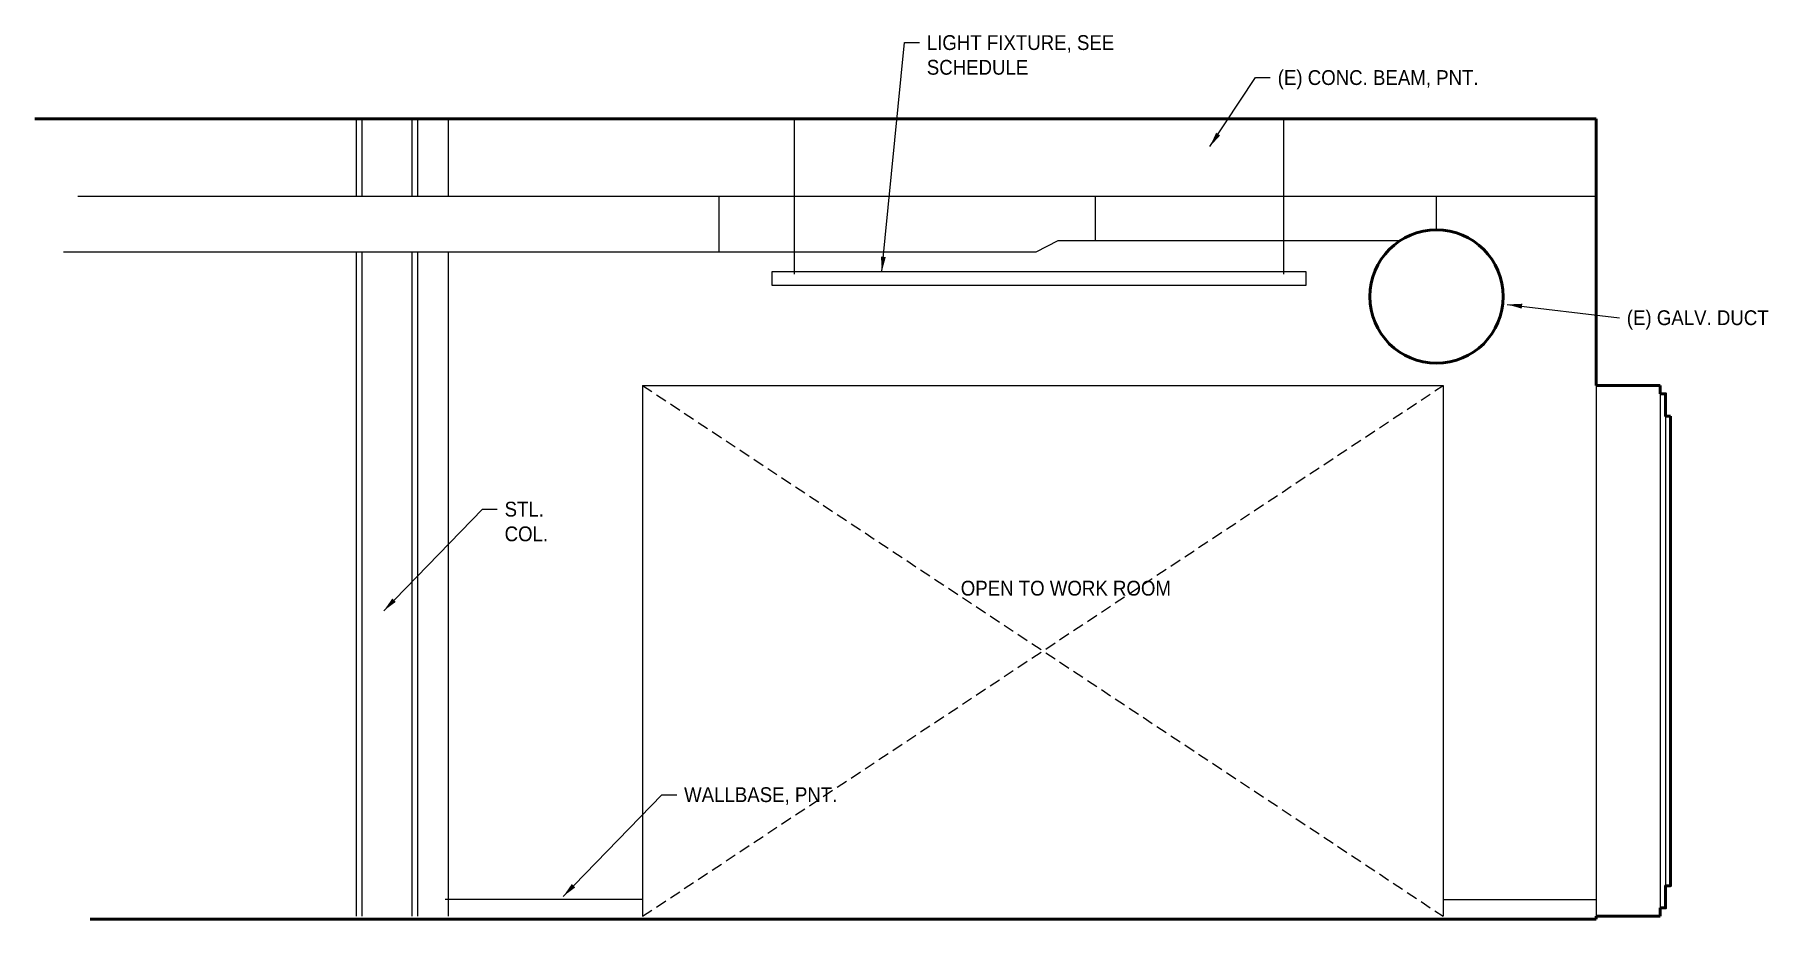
# Model space of a CAD drawing. Header units: inches. Extents: x -3027 to 6920, y -6604 to 320.
# Drawn here: x 706.3 to 1020.7, y -3600 to -3440.9 of the extents above; entities that cross this region are included whole.
import ezdxf

# ---------------------------------------------------------------- set-up
doc = ezdxf.new("R2010")
doc.units = ezdxf.units.IN
doc.header["$LTSCALE"] = 4
doc.header["$MEASUREMENT"] = 0
doc.linetypes.add('DASHED', pattern=[0.75, 0.5, -0.25])
doc.layers.get('0').update_dxf_attribs({"linetype": 'CONTINUOUS'})
for name, color, linetype, lineweight in [('A-ELEV-2', 5, 'CONTINUOUS', 25), ('A-ELEV-3', 8, 'CONTINUOUS', 15), ('A-ELEV-BYND', 9, 'DASHED', 9), ('A-ELEV-CUT', 3, 'CONTINUOUS', 50)]:
    doc.layers.add(name, color=color, linetype=linetype, lineweight=lineweight)
doc.layers.add('A-NOTE-DIM-3_8', color=8, linetype='CONTINUOUS')
doc.styles.add('3_8SM', font='swisse.ttf', dxfattribs={"width": 0.9, "height": 2.666667})
doc.dimstyles.new('DIM3_8$7', dxfattribs={"dimtxt": 2.666667, "dimasz": 2.666667, "dimexe": 1.333333, "dimexo": 1.333333, "dimgap": 1.333333, "dimtad": 0, "dimdec": 4, "dimzin": 11, "dimdsep": 46, "dimlunit": 4, "dimtxsty": '3_8SM', "dimblk": 'ARCHTICK', "dimcen": 2.666667, "dimdle": 1.333333, "dimclrd": 8, "dimclre": 8, "dimclrt": 8, "dimadec": 0, "dimazin": 0, "dimtfac": 4, "dimtdec": 4, "dimtofl": 0, "dimtmove": 1, "dimatfit": 3, "dimfxl": 1, "dimfrac": 2, "dimtzin": 0, "dimarcsym": 0})

msp = doc.modelspace()

# ---------------------------------------------------------------- texts
at = {"layer": 'A-NOTE-DIM-3_8', "width": 36, "attachment_point": 1, "style": '3_8SM'}
for s, insert, char_height in [('LIGHT FIXTURE, SEE SCHEDULE', (866.73735, -3440.97515), 2.6666667), ('(E) CONC. BEAM, PNT.', (929.85332, -3447.27079), 2.6666667), ('(E) GALV. DUCT', (992.63548, -3490.47638), 2.6666667), ('STL.\\PCOL.', (790.80305, -3524.91898), 2.666667), ('OPEN TO WORK ROOM', (872.8418, -3539.1383), 2.6666667), ('WALLBASE, PNT.', (823.08459, -3576.28886), 2.6666667)]:
    msp.add_mtext(s, dxfattribs=dict(at, insert=insert, char_height=char_height))

# ---------------------------------------------------------------- blocks, each defined once
blk = doc.blocks.new('_ARCHTICK')
at = {"color": 0, "linetype": 'ByBlock', "const_width": 0.15}
blk.add_lwpolyline([(-0.5, -0.5), (0.5, 0.5)], dxfattribs=at)

# ---------------------------------------------------------------- linework, layer by layer
at = {"layer": 'A-ELEV-2'}
for p, q in [((764.1254, -3456), (764.1254, -3470)), ((765.1254, -3456), (765.1254, -3470)), ((774.1254, -3456), (774.1254, -3470)), ((775.1254, -3456), (775.1254, -3470)), ((780.6254, -3456), (780.6254, -3470)), ((842.92494, -3484), (842.92494, -3456)), ((930.92494, -3484), (930.92494, -3456)), ((987.1254, -3470), (714.04057, -3470)), ((829.3699, -3480), (829.3699, -3470)), ((897.0636, -3478), (897.0636, -3470)), ((958.41101, -3476), (958.41101, -3470)), ((886.32191, -3480), (711.47277, -3480)), ((764.1254, -3480), (764.1254, -3599.5)), ((765.1254, -3480), (765.1254, -3599.5)), ((774.1254, -3480), (774.1254, -3599.5)), ((775.1254, -3480), (775.1254, -3599.5)), ((780.6254, -3480), (780.6254, -3599.5)), ((890.32191, -3478), (886.32191, -3480)), ((951.77776, -3478), (890.32191, -3478)), ((815.6254, -3504), (815.6254, -3599.5)), ((815.6254, -3504), (959.6254, -3504)), ((959.6254, -3504), (959.6254, -3599.5)), ((987.1254, -3504), (987.1254, -3599.5))]:
    msp.add_line(p, q, dxfattribs=at)
msp.add_lwpolyline([(838.92494, -3483.5), (934.92494, -3483.5), (934.92494, -3486), (838.92494, -3486)], close=True, dxfattribs=at)
at = {"layer": 'A-ELEV-3'}
for p, q in [((998.6252, -3505.5), (998.6252, -3598)), ((999.6252, -3509.5), (999.6252, -3594)), ((815.6254, -3596.5), (780.1254, -3596.5)), ((959.6254, -3596.5), (987.1254, -3596.5)), ((843.1254, -3600), (845.1254, -3600)), ((881.1254, -3600), (885.1254, -3600))]:
    msp.add_line(p, q, dxfattribs=at)
at = {"layer": 'A-ELEV-BYND'}
for p, q in [((815.6254, -3504), (959.6254, -3599.5)), ((815.6254, -3599.5), (959.6254, -3504))]:
    msp.add_line(p, q, dxfattribs=at)
at = {"layer": 'A-ELEV-CUT'}
for p, q in [((987.1254, -3456), (706.33718, -3456)), ((987.1254, -3504), (987.1254, -3456)), ((998.6252, -3504), (987.1254, -3504)), ((998.6252, -3504), (998.6252, -3505.5)), ((998.6252, -3599.5), (987.1254, -3599.5)), ((987.1254, -3600), (987.1254, -3599.5)), ((998.6252, -3599.5), (998.6252, -3598)), ((987.1254, -3600), (716.28741, -3600)), ((834.37718, -3600), (971.87362, -3600))]:
    msp.add_line(p, q, dxfattribs=at)
for points in [[(998.6252, -3505.5), (999.6252, -3505.5), (999.6252, -3509.5), (1000.5002, -3509.5)], [(998.6252, -3598), (999.6252, -3598), (999.6252, -3594), (1000.5002, -3594), (1000.5002, -3509.5)]]:
    msp.add_lwpolyline(points, dxfattribs=at)
msp.add_circle((958.41101, -3488), 12, dxfattribs=at)

msp.set_redraw_order([(e.dxf.handle, doc.entitydb.next_handle()) for e in msp.query("TEXT MTEXT ATTDEF DIMENSION ARC_DIMENSION")])  # texts and dimensions are drawn at this point

# ---------------------------------------------------------------- leaders
at = {"layer": 'A-NOTE-DIM-3_8', "annotation_type": 0, "has_hookline": 1, "hookline_direction": 0}
for points, text_width in [([(858.65884, -3483.5), (862.73735, -3442.30849), (865.40401, -3442.30849)], 28.28884), ([(917.66771, -3460.99769), (925.85332, -3448.60413), (928.51999, -3448.60413)], 30.67424), ([(971.14161, -3489.42421), (991.30214, -3491.80972)], 28.10061), ([(769.06425, -3544.54422), (786.80305, -3526.25231), (789.46972, -3526.25231)], 8.44787), ([(801.34579, -3595.9141), (819.08459, -3577.62219), (821.75126, -3577.62219)], 30.85923)]:
    msp.add_leader(points, dimstyle='DIM3_8$7', override={"dimgap": 1.333333, "dimtad": 0}, dxfattribs=dict(at, text_width=text_width))

doc.saveas('drawing.dxf')
